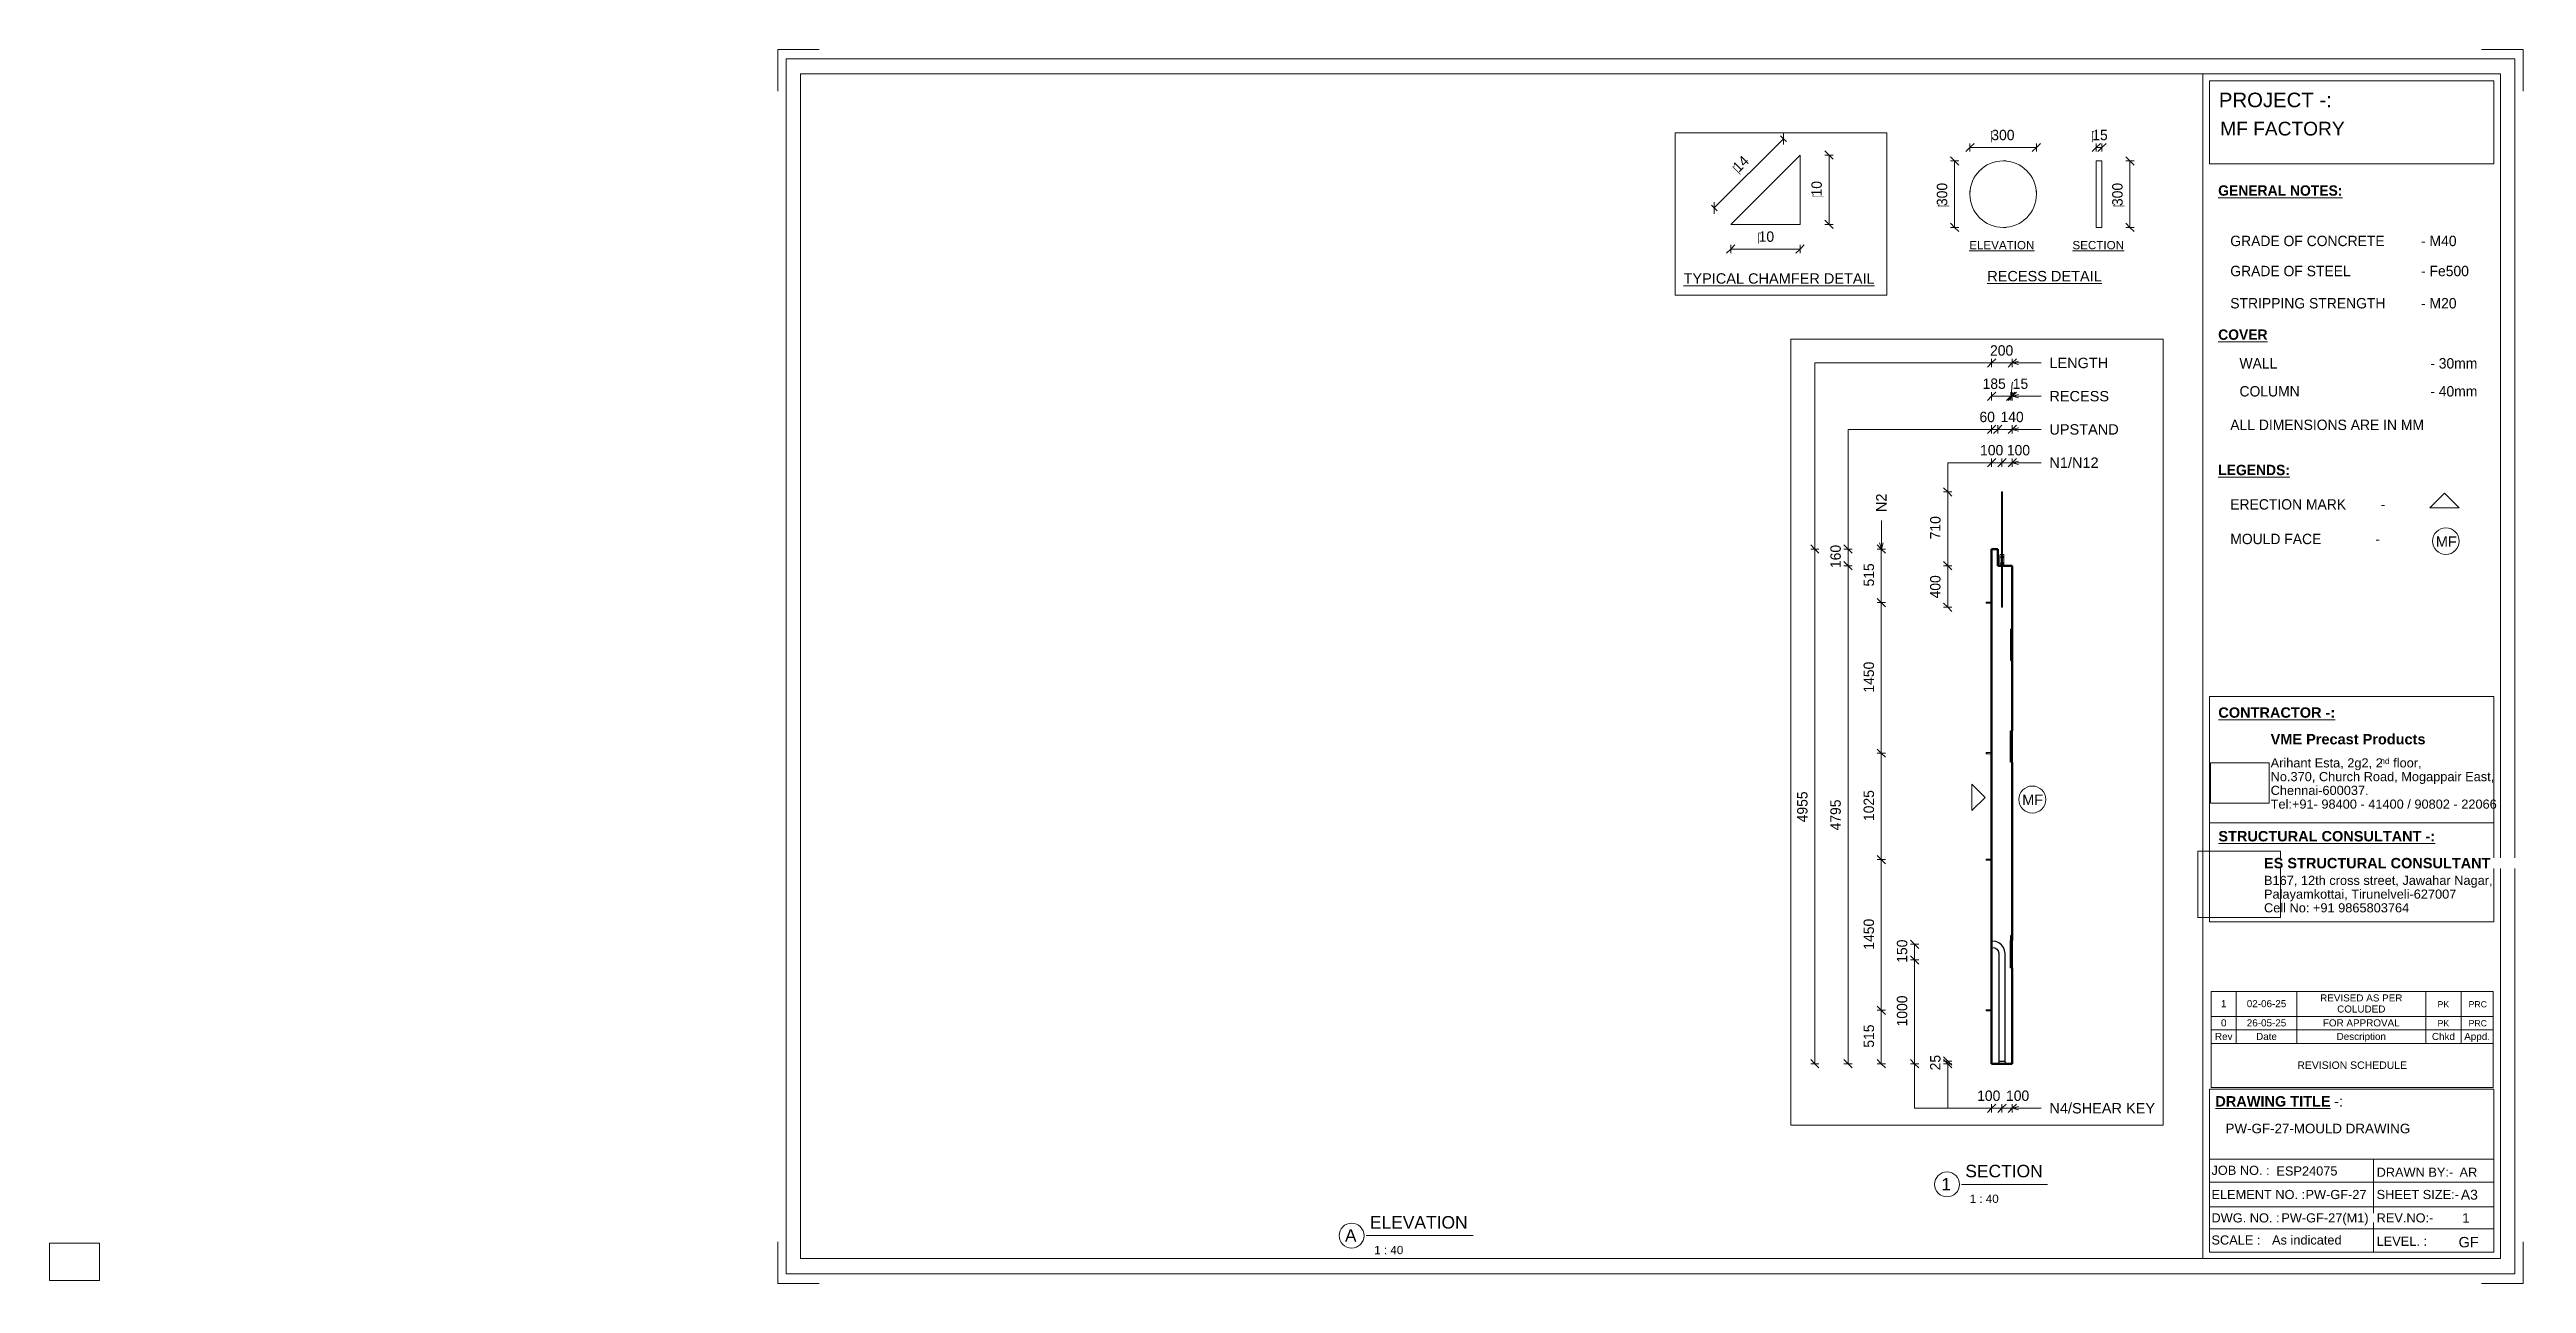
# Paper-space layout 'Layout1' of a CAD drawing. Header units: millimetres. Extents: x 0 to 596, y -1 to 296.
# The model-space entities are those that its viewports show. They can reach past a viewport. Long polylines and large blocks are cut down to what shows.
import ezdxf

# ---------------------------------------------------------------- set-up
doc = ezdxf.new("R2010")
doc.units = ezdxf.units.MM
doc.linetypes.add('Dash', pattern=[6.36, 3.18, -3.18])
for name, color, linetype, lineweight in [('A-ANNO-DIMS', 211, 'Continuous', 9), ('A-ANNO-DIMS-1', 211, 'Continuous', 9), ('A-ANNO-DIMS-3', 211, 'Continuous', 9), ('A-ANNO-DIMS-40', 211, 'Continuous', 9), ('A-DETL-MBND', 5, 'Continuous', 18), ('A-DETL-THIN', 151, 'Continuous', 18), ('A-GENM', 13, 'Continuous', 18), ('A-WALL', 113, 'Continuous', 25), ('A-WALL-HDLN', 110, 'Dash', 25), ('G-ANNO-SCHD', 231, 'Continuous', 9), ('G-ANNO-TEXT', 231, 'Continuous', 9), ('G-ANNO-TTLB', 6, 'Continuous', 9), ('G-ANNO-TTLB-MEDM', 33, 'Continuous', 9), ('G-ANNO-TTLB-THIN', 151, 'Continuous', 9), ('S-RBAR', 171, 'Continuous', 18)]:
    doc.layers.add(name, color=color, linetype=linetype, lineweight=lineweight)
doc.layers.add('G-ANNO-NPLT', color=191, linetype='Continuous')
doc.styles.add('Arial_1', font='arial.ttf', dxfattribs={"height": 100})
doc.styles.add('Arial_10', font='arial.ttf', dxfattribs={"height": 2.25})
doc.styles.add('Arial_11', font='arial.ttf', dxfattribs={"height": 3.3})
doc.styles.add('Arial_12', font='arial.ttf', dxfattribs={"height": 2.3})
doc.styles.add('Arial_13', font='arial.ttf', dxfattribs={"height": 1.8})
doc.styles.add('Arial_14', font='arial.ttf', dxfattribs={"height": 1.7})
doc.styles.add('Arial_15', font='arial.ttf', dxfattribs={"height": 2})
doc.styles.add('Arial_16', font='arial.ttf', dxfattribs={"height": 3})
doc.styles.add('Arial_17', font='arial.ttf', dxfattribs={"height": 1.5})
doc.styles.add('Arial_4', font='arial.ttf', dxfattribs={"height": 7.5})
doc.styles.add('Arial_5', font='arial.ttf', dxfattribs={"height": 3.5})
doc.styles.add('Arial_6', font='arial.ttf', dxfattribs={"height": 2.2})
doc.styles.add('Arial_7', font='arial.ttf', dxfattribs={"height": 2.4})
doc.styles.add('Arial_8', font='arial.ttf', dxfattribs={"height": 2.5})
doc.styles.add('Arial_9', font='arial.ttf', dxfattribs={"height": 1.42976})
doc.styles.add('Arial_B', font='arialbd.ttf', dxfattribs={"height": 2.5})
doc.styles.add('Nirmala UI Semilight', font='NirmalaS.ttf', dxfattribs={"height": 100})
doc.styles.add('Nirmala UI Semilight_1', font='NirmalaS.ttf', dxfattribs={"height": 7.5})
doc.styles.add('Nirmala UI Semilight_2', font='NirmalaS.ttf', dxfattribs={"height": 2.5})
doc.styles.add('Nirmala UI Semilight_3', font='NirmalaS.ttf', dxfattribs={"height": 2.5})
doc.styles.add('Nirmala UI Semilight_B', font='', dxfattribs={"height": 2.5})
doc.styles.get('Nirmala UI Semilight_B').set_extended_font_data('Nirmala UI Semilight', bold=True)
doc.dimstyles.new('Arrow_Filled_-_2_5_NI_UI', dxfattribs={"dimscale": 304.8, "dimtxt": 104.736395, "dimasz": 0.262467, "dimexe": 0.131234, "dimexo": 0.0625, "dimgap": 0.131234, "dimtad": 1, "dimdec": 4, "dimzin": 0, "dimdsep": 46, "dimtxsty": 'Nirmala UI Semilight', "dimblk1": 'OBLIQUE', "dimblk2": 'OBLIQUE', "dimsah": 1, "dimcen": 0.09, "dimazin": 0, "dimtfac": 1, "dimtdec": 4, "dimtix": 1, "dimtmove": 0, "dimatfit": 3, "dimfxl": 0.131234, "dimfxlon": 1, "dimtvp": 1, "dimtolj": 1, "dimtzin": 0, "dimarcsym": 2})
doc.dimstyles.new('Arrow_Filled_-_2_5_NI_UI_1', dxfattribs={"dimscale": 304.8, "dimtxt": 104.736395, "dimasz": 0.262467, "dimexe": 0.131234, "dimexo": 0.0625, "dimgap": 0.131234, "dimtad": 1, "dimdec": 4, "dimzin": 0, "dimdsep": 46, "dimtxsty": 'Nirmala UI Semilight', "dimblk1": 'OBLIQUE', "dimblk2": 'OBLIQUE', "dimsah": 1, "dimcen": 0.09, "dimazin": 0, "dimtfac": 1, "dimtdec": 4, "dimtix": 1, "dimtmove": 2, "dimatfit": 3, "dimfxl": 0.131234, "dimfxlon": 1, "dimtvp": 1, "dimtolj": 1, "dimtzin": 0, "dimarcsym": 2})
doc.dimstyles.new('Arrow_Filled_-_2_5_NI_UI_2', dxfattribs={"dimscale": 304.8, "dimtxt": 104.736395, "dimasz": 0.262467, "dimexe": 0.131234, "dimexo": 0.0625, "dimgap": 0.131234, "dimtad": 1, "dimdec": 4, "dimzin": 0, "dimdsep": 46, "dimtxsty": 'Nirmala UI Semilight', "dimblk1": 'OBLIQUE', "dimblk2": 'OBLIQUE', "dimsah": 1, "dimcen": 0.09, "dimazin": 0, "dimtfac": 1, "dimtdec": 4, "dimtix": 1, "dimtmove": 1, "dimatfit": 3, "dimfxl": 0.131234, "dimfxlon": 1, "dimtvp": 1, "dimtolj": 1, "dimtzin": 0, "dimarcsym": 2})
doc.dimstyles.new('Arrow_Filled_-_2_5_NI_UI_3', dxfattribs={"dimscale": 304.8, "dimtxt": 7.85523, "dimasz": 0.019685, "dimexe": 0.009843, "dimexo": 0.0625, "dimgap": 0.009843, "dimtad": 1, "dimdec": 4, "dimzin": 0, "dimdsep": 46, "dimtxsty": 'Nirmala UI Semilight_1', "dimblk1": 'OBLIQUE', "dimblk2": 'OBLIQUE', "dimsah": 1, "dimcen": 0.09, "dimazin": 0, "dimtfac": 1, "dimtdec": 4, "dimtix": 1, "dimtmove": 0, "dimatfit": 3, "dimfxl": 0.009843, "dimfxlon": 1, "dimtvp": 1, "dimtolj": 1, "dimtzin": 0, "dimarcsym": 2})
doc.dimstyles.new('Arrow_Filled_-_2_5_NI_UI_4', dxfattribs={"dimscale": 304.8, "dimtxt": 2.61841, "dimasz": 0.006562, "dimexe": 0.003281, "dimexo": 0.0625, "dimgap": 0.003281, "dimtad": 1, "dimdec": 4, "dimzin": 0, "dimdsep": 46, "dimtxsty": 'Nirmala UI Semilight_3', "dimblk1": 'OBLIQUE', "dimblk2": 'OBLIQUE', "dimsah": 1, "dimcen": 0.09, "dimazin": 0, "dimtfac": 1, "dimtdec": 4, "dimtix": 1, "dimtmove": 0, "dimatfit": 3, "dimfxl": 0.003281, "dimfxlon": 1, "dimtvp": 1, "dimtolj": 1, "dimtzin": 0, "dimarcsym": 2})
picture_1 = doc.add_image_def('image1.jpg', size_in_pixel=(996, 686))
picture_2 = doc.add_image_def('image2.jpg', size_in_pixel=(1600, 1280))

psp = doc.layouts.get("Layout1")

msp = doc.modelspace()

# ---------------------------------------------------------------- texts
at = {"layer": 'G-ANNO-TEXT', "color": 7, "attachment_point": 1}
for s, insert, char_height, width, style in [('LENGTH', (8166.42687, 5402.11276), 100, 686.2445, 'Arial_1'), ('RECESS', (8166.42687, 5082.11276), 100, 692.658, 'Arial_1'), ('UPSTAND', (8166.42687, 4762.11276), 100, 808.101, 'Arial_1'), ('N1/N12', (8166.58312, 4441.80026), 100, 570.8015, 'Arial_1'), ('\\LTYPICAL CHAMFER DETAIL', (9283.86618, 3087.48198), 7.5, 166.9113375, 'Arial_4'), ('MF', (7904.35272, 1196.12052), 100, 240.50625, 'Arial_1'), ('N4/SHEAR KEY', (8166.58312, -1773.34638), 100, 1228.18525, 'Arial_1')]:
    msp.add_mtext(s, dxfattribs=dict(at, insert=insert, char_height=char_height, width=width, style=style))
at = {"layer": 'G-ANNO-TEXT', "color": 7, "insert": (6498.85692, 3916.34912), "char_height": 100, "width": 214.85225, "attachment_point": 1, "rotation": 90, "style": 'Arial_1'}
msp.add_mtext('N2', dxfattribs=at)

# ---------------------------------------------------------------- blocks, each defined once
blk = doc.blocks.new('ES-Landscape-A3 - ES-Landscape-A3-502445-PW-GF-27-MOULD DRAWING')
at = {"layer": 'G-ANNO-TTLB'}
for p, q in [((175.24, 296.27), (185.24, 296.27)), ((175.24, 296.27), (175.24, 286.27)), ((595.24, 296.27), (585.24, 296.27)), ((595.24, 296.27), (595.24, 286.27)), ((519.77, 140.54), (588.2, 140.54)), ((519.77, 86.33), (519.77, 140.54)), ((588.2, 86.33), (588.2, 140.54)), ((519.77, 110.14), (588.2, 110.14)), ((519.77, 6.78), (519.77, 46.03)), ((588.2, 6.78), (588.2, 46.03)), ((559.23, 29.2), (559.23, 6.78)), ((175.24, -0.73), (175.24, 9.27)), ((595.24, -0.73), (595.24, 9.27)), ((175.24, -0.73), (185.24, -0.73)), ((595.24, -0.73), (585.24, -0.73))]:
    blk.add_line(p, q, dxfattribs=at)
at = {"layer": 'G-ANNO-TTLB-MEDM'}
for p, q in [((180.73, 290.44), (180.73, 5.31)), ((180.73, 290.44), (589.79, 290.44)), ((518.17, 290.44), (518.17, 5.31)), ((519.77, 268.77), (519.77, 288.77)), ((519.77, 288.77), (588.2, 288.77)), ((588.2, 288.77), (588.2, 268.77)), ((589.79, 290.44), (589.79, 5.31)), ((588.2, 268.77), (519.77, 268.77)), ((519.77, 86.33), (588.2, 86.33)), ((519.77, 6.78), (588.2, 6.78)), ((180.73, 5.31), (589.79, 5.31))]:
    blk.add_line(p, q, dxfattribs=at)
at = {"layer": 'G-ANNO-TTLB-THIN'}
for p, q in [((177.29, 294.03), (177.29, 1.56)), ((593.23, 294.03), (177.29, 294.03)), ((593.23, 1.56), (593.23, 294.03)), ((519.77, 46.03), (588.2, 46.03)), ((519.77, 29.2), (588.2, 29.2)), ((519.77, 23.64), (588.2, 23.64)), ((519.77, 17.68), (588.2, 17.68)), ((519.77, 12.43), (588.2, 12.43)), ((177.29, 1.56), (593.23, 1.56))]:
    blk.add_line(p, q, dxfattribs=at)
at = {"layer": 'G-ANNO-TTLB', "insert": (534.5, 131.53), "char_height": 2.5, "width": 45.135, "attachment_point": 1, "style": 'Arial_B', "bg_fill": 3, "box_fill_scale": 0, "bg_fill_color": 256, "bg_fill_true_color": 3254780160, "bg_fill_transparency": 256}
blk.add_mtext('VME Precast Products', dxfattribs=at)
at = {"layer": 'G-ANNO-TTLB', "attachment_point": 1}
for s, insert, char_height, width, style in [('Arihant Esta, 2g2, 2', (534.5, 125.68), 2.2, 31.9873, 'Arial_6'), ('nd', (560.89, 125.72), 1.43, 2.7257, 'Arial_9'), (' floor,', (563.14, 125.68), 2.2, 9.1392, 'Arial_6'), ('No.370, Church Road, Mogappair East,', (534.5, 122.37), 2.2, 63.4135, 'Arial_6'), ('Tel:+91- 98400 - 41400 / 90802 - 22066 ', (534.5, 115.75), 2.2, 65.2574, 'Arial_6'), ('Chennai-600037.', (534.5, 119.06), 2.2, 27.6582, 'Arial_6'), ('Cell No: +91 9865803764', (532.9, 90.79), 2.2, 41.0464, 'Arial_6'), ('Palayamkottai, Tirunelveli-627007', (532.9, 94.09), 2.2, 54.4346, 'Arial_6'), ('JOB NO. :', (520.26, 27.61), 2.2, 16.5949, 'Arial_6'), ('DRAWN BY:-', (560, 27.14), 2.2, 21.7257, 'Arial_6'), ('ELEMENT NO. :', (520.26, 21.79), 2.2, 26.5359, 'Arial_6'), ('SHEET SIZE:-', (560, 21.79), 2.2, 23.2489, 'Arial_6'), ('DWG. NO. :', (520.26, 16.16), 2.2, 19.481, 'Arial_6'), ('REV.NO:-', (560, 16.16), 2.2, 16.0338, 'Arial_6'), ('SCALE :', (520.26, 10.84), 2.2, 13.8692, 'Arial_6'), ('LEVEL. :', (560, 10.53), 2.2, 14.3502, 'Arial_6')]:
    blk.add_mtext(s, dxfattribs=dict(at, insert=insert, char_height=char_height, width=width, style=style))
at = {"layer": 'G-ANNO-TTLB'}
image = blk.add_image(picture_1, insert=(520, 114.84), size_in_units=(14.11, 9.72), dxfattribs=at)
image.dxf.flags = 7
image = blk.add_image(picture_2, insert=(516.95, 87.39), size_in_units=(19.92, 15.93), dxfattribs=at)
image.dxf.flags = 7
at = {"layer": 'G-ANNO-TTLB', "attachment_point": 1, "bg_fill": 3, "box_fill_scale": 0, "bg_fill_color": 256, "bg_fill_true_color": 3254780160, "bg_fill_transparency": 256}
for s, insert, char_height, width, style in [('PROJECT -:', (522.05, 285.89), 3.5, 33.3502, 'Arial_5'), ('\\LCONTRACTOR -:', (521.92, 137.94), 2.5, 33.9114, 'Arial_B'), ('\\LSTRUCTURAL CONSULTANT -:', (521.92, 108.18), 2.5, 62.8523, 'Arial_B'), ('ES STRUCTURAL CONSULTANT', (532.9, 101.7), 2.5, 65.6582, 'Arial_B'), ('\\LDRAWING TITLE', (521.19, 44.36), 2.5, 33.4304, 'Arial_B'), ('A3', (580.27, 21.84), 2.4, 4.9705, 'Arial_7')]:
    blk.add_mtext(s, dxfattribs=dict(at, insert=insert, char_height=char_height, width=width, style=style))
at = {"layer": 'G-ANNO-TTLB', "insert": (532.9, 97.4), "char_height": 2.2, "width": 65.1772, "attachment_point": 1, "style": 'Arial_6'}
blk.add_mtext('B167, 12th cross street, Jawahar Nagar,', dxfattribs=at)
at = {"layer": 'G-ANNO-TTLB', "insert": (548.78, 44.36), "char_height": 2.5, "width": 1.2025, "attachment_point": 1, "style": 'Arial_B', "bg_fill": 3, "box_fill_scale": 0, "bg_fill_color": 256, "bg_fill_true_color": 3254780160, "bg_fill_transparency": 256}
blk.add_mtext('\\fArial|b1|i0|c0|p34|; ', dxfattribs=at)
at = {"layer": 'G-ANNO-TTLB', "insert": (549.77, 44.36), "char_height": 2.5, "width": 2.6456, "attachment_point": 1, "style": 'Arial_8', "bg_fill": 3, "box_fill_scale": 0, "bg_fill_color": 256, "bg_fill_true_color": 3254780160, "bg_fill_transparency": 256}
blk.add_mtext('-:', dxfattribs=at)
blk = doc.blocks.new('Viewport - M_View Title-1040-PW-GF-27-MOULD DRAWING')
at = {"layer": 'G-ANNO-TTLB'}
for start, end in [(360, 180), (180, 0)]:
    blk.add_arc((-3.5, 0), 3, start, end, dxfattribs=at)
blk = doc.blocks.new('DIMBLOCK137-PW-GF-27-MOULD DRAWING')
at = {"layer": 'A-ANNO-DIMS-1'}
for p, q in [((458.43, 269.46), (457.43, 270.46)), ((458.43, 269.46), (457.43, 269.46)), ((458.43, 253.46), (458.43, 269.46)), ((458.43, 269.46), (459.43, 268.46)), ((458.43, 269.46), (459.43, 269.46)), ((458.43, 253.46), (457.43, 254.46)), ((458.43, 253.46), (457.43, 253.46)), ((458.43, 253.46), (459.43, 252.46)), ((458.43, 253.46), (459.43, 253.46))]:
    blk.add_line(p, q, dxfattribs=at)
at = {"layer": 'A-ANNO-DIMS-1', "color": 0, "insert": (454.17, 258.6), "char_height": 2.5, "width": 6.8555, "attachment_point": 1, "rotation": 90, "line_spacing_factor": 1.142579, "style": 'Nirmala UI Semilight_3'}
blk.add_mtext('\u202a300', dxfattribs=at)
blk = doc.blocks.new('_Oblique')
at = {"color": 0, "linetype": 'ByBlock', "lineweight": -2}
blk.add_line((-0.5, -0.5), (0.5, 0.5), dxfattribs=at)
blk = doc.blocks.new('DIMBLOCK138-PW-GF-27-MOULD DRAWING')
at = {"layer": 'A-ANNO-DIMS-1'}
for p, q in [((462.13, 272.69), (461.13, 271.69)), ((462.13, 272.69), (463.13, 273.69)), ((462.13, 272.69), (462.13, 273.69)), ((462.13, 272.69), (478.13, 272.69)), ((462.13, 272.69), (462.13, 271.69)), ((478.13, 272.69), (477.13, 271.69)), ((478.13, 272.69), (479.13, 273.69)), ((478.13, 272.69), (478.13, 273.69)), ((478.13, 272.69), (478.13, 271.69))]:
    blk.add_line(p, q, dxfattribs=at)
at = {"layer": 'A-ANNO-DIMS-1', "color": 0, "insert": (467.28, 276.95), "char_height": 2.5, "width": 6.8555, "attachment_point": 1, "line_spacing_factor": 1.142579, "style": 'Nirmala UI Semilight_3'}
blk.add_mtext('\u202a300', dxfattribs=at)
blk = doc.blocks.new('DIMBLOCK139-PW-GF-27-MOULD DRAWING')
at = {"layer": 'A-ANNO-DIMS-1'}
for p, q in [((492.52, 272.69), (491.52, 271.69)), ((492.52, 272.69), (493.52, 273.69)), ((492.52, 272.69), (492.52, 273.69)), ((492.52, 272.69), (493.89, 272.69)), ((492.52, 272.69), (492.52, 271.69)), ((493.89, 272.69), (492.89, 271.69)), ((493.89, 272.69), (494.89, 273.69)), ((493.89, 272.69), (493.89, 273.69)), ((493.89, 272.69), (493.89, 271.69))]:
    blk.add_line(p, q, dxfattribs=at)
at = {"layer": 'A-ANNO-DIMS-1', "color": 0, "insert": (491.58, 276.95), "char_height": 2.5, "width": 3.8848, "attachment_point": 1, "line_spacing_factor": 1.142579, "style": 'Nirmala UI Semilight_3'}
blk.add_mtext('\u202a15', dxfattribs=at)
blk = doc.blocks.new('DIMBLOCK140-PW-GF-27-MOULD DRAWING')
at = {"layer": 'A-ANNO-DIMS-1'}
for p, q in [((500.64, 269.46), (499.64, 270.46)), ((500.64, 269.46), (499.64, 269.46)), ((500.64, 269.46), (500.64, 253.46)), ((500.64, 269.46), (501.64, 268.46)), ((500.64, 269.46), (501.64, 269.46)), ((500.64, 253.46), (499.64, 254.46)), ((500.64, 253.46), (499.64, 253.46)), ((500.64, 253.46), (501.64, 252.46)), ((500.64, 253.46), (501.64, 253.46))]:
    blk.add_line(p, q, dxfattribs=at)
at = {"layer": 'A-ANNO-DIMS-1', "color": 0, "insert": (496.37, 258.6), "char_height": 2.5, "width": 6.8555, "attachment_point": 1, "rotation": 90, "line_spacing_factor": 1.142579, "style": 'Nirmala UI Semilight_3'}
blk.add_mtext('\u202a300', dxfattribs=at)
blk = doc.blocks.new('RR spread anchor face based - RR-SA-2_5-150-1726819-Elevation Right')
at = {"layer": 'A-GENM'}
for p, q in [((17885.43, 3050), (17890.43, 3050)), ((17885.43, 3050), (17885.43, 3040)), ((17890.43, 3050), (17935.43, 3050)), ((17890.43, 3050), (17890.43, 3040)), ((17890.43, 3040), (17885.43, 3040)), ((17935.43, 3040), (17890.43, 3040))]:
    blk.add_line(p, q, dxfattribs=at)
blk = doc.blocks.new('RR spread anchor face based - RR-SA-4_0-240-1726833-Elevation Right')
at = {"layer": 'A-GENM'}
for p, q in [((18017.93, 3507.78), (18015.43, 3502.78)), ((18031.63, 3507.78), (18017.93, 3507.78)), ((18052.93, 3507.78), (18039.63, 3507.78)), ((18055.43, 3502.78), (18052.93, 3507.78)), ((18015.43, 3502.78), (18015.43, 3400)), ((18055.43, 3400), (18055.43, 3502.78)), ((18026.43, 3481.48), (18026.43, 3485.48)), ((18044.43, 3485.48), (18044.43, 3481.48)), ((18026.43, 3420.68), (18026.43, 3424.68)), ((18044.43, 3424.68), (18044.43, 3420.68))]:
    blk.add_line(p, q, dxfattribs=at)
for centre, start, end in [((18035.43, 3485.48), 115.1426, 180), ((18035.43, 3485.48), 0, 60), ((18035.43, 3481.48), 180, 244.8574), ((18035.43, 3481.48), 300, 0), ((18035.43, 3424.68), 115.1426, 180), ((18035.43, 3424.68), 0, 60), ((18035.43, 3420.68), 180, 244.8574), ((18035.43, 3420.68), 300, 0)]:
    blk.add_arc(centre, 9, start, end, dxfattribs=at)
blk = doc.blocks.new('DIMBLOCK112-Elevation Right')
at = {"layer": 'A-ANNO-DIMS-40'}
for p, q in [((7609.49, -1823.39), (7649.49, -1783.39)), ((7609.49, -1823.39), (7609.49, -1783.39)), ((7709.49, -1823.39), (7749.49, -1783.39)), ((7709.49, -1823.39), (7709.49, -1783.39)), ((7609.49, -1823.39), (7569.49, -1863.39)), ((7609.49, -1823.39), (7709.49, -1823.39)), ((7609.49, -1823.39), (7609.49, -1863.39)), ((7709.49, -1823.39), (7669.49, -1863.39)), ((7709.49, -1823.39), (7709.49, -1863.39))]:
    blk.add_line(p, q, dxfattribs=at)
at = {"layer": 'A-ANNO-DIMS-40', "color": 0, "insert": (7471.21, -1652.92), "char_height": 100, "width": 246.797, "attachment_point": 1, "line_spacing_factor": 1.142579, "style": 'Nirmala UI Semilight'}
blk.add_mtext('100', dxfattribs=at)
blk = doc.blocks.new('DIMBLOCK113-Elevation Right')
at = {"layer": 'A-ANNO-DIMS-40'}
for p, q in [((7709.49, -1823.39), (7749.49, -1783.39)), ((7709.49, -1823.39), (7709.49, -1783.39)), ((7809.49, -1823.39), (7849.49, -1783.39)), ((7809.49, -1823.39), (7809.49, -1783.39)), ((7709.49, -1823.39), (7669.49, -1863.39)), ((7709.49, -1823.39), (7809.49, -1823.39)), ((7709.49, -1823.39), (7709.49, -1863.39)), ((7809.49, -1823.39), (7769.49, -1863.39)), ((7809.49, -1823.39), (7809.49, -1863.39))]:
    blk.add_line(p, q, dxfattribs=at)
at = {"layer": 'A-ANNO-DIMS-40', "color": 0, "insert": (7749.02, -1652.92), "char_height": 100, "width": 246.797, "attachment_point": 1, "line_spacing_factor": 1.142579, "style": 'Nirmala UI Semilight'}
blk.add_mtext('100', dxfattribs=at)
blk = doc.blocks.new('DIMBLOCK114-Elevation Right')
at = {"layer": 'A-ANNO-DIMS-40'}
for p, q in [((6868.71, -245), (6828.71, -205)), ((6868.71, -245), (6828.71, -245)), ((6868.71, -245), (6868.71, -395)), ((6868.71, -245), (6908.71, -285)), ((6868.71, -245), (6908.71, -245)), ((6868.71, -395), (6828.71, -355)), ((6868.71, -395), (6828.71, -395)), ((6868.71, -395), (6908.71, -435)), ((6868.71, -395), (6908.71, -395))]:
    blk.add_line(p, q, dxfattribs=at)
at = {"layer": 'A-ANNO-DIMS-40', "color": 0, "insert": (6698.24, -422.83), "char_height": 100, "width": 246.797, "attachment_point": 1, "rotation": 90, "line_spacing_factor": 1.142579, "style": 'Nirmala UI Semilight'}
blk.add_mtext('150', dxfattribs=at)
blk = doc.blocks.new('DIMBLOCK115-Elevation Right')
at = {"layer": 'A-ANNO-DIMS-40'}
for p, q in [((6868.71, -395), (6828.71, -355)), ((6868.71, -395), (6828.71, -395)), ((6868.71, -395), (6868.71, -1395)), ((6868.71, -395), (6908.71, -435)), ((6868.71, -395), (6908.71, -395)), ((6868.71, -1395), (6828.71, -1355)), ((6868.71, -1395), (6828.71, -1395)), ((6868.71, -1395), (6908.71, -1435)), ((6868.71, -1395), (6908.71, -1395))]:
    blk.add_line(p, q, dxfattribs=at)
at = {"layer": 'A-ANNO-DIMS-40', "color": 0, "insert": (6698.24, -1035.92), "char_height": 100, "width": 338.2033, "attachment_point": 1, "rotation": 90, "line_spacing_factor": 1.142579, "style": 'Nirmala UI Semilight'}
blk.add_mtext('1000', dxfattribs=at)
blk = doc.blocks.new('DIMBLOCK116-Elevation Right')
at = {"layer": 'A-ANNO-DIMS-40'}
for p, q in [((7188.71, -1370), (7148.71, -1330)), ((7188.71, -1395), (7148.71, -1355)), ((7188.71, -1370), (7148.71, -1370)), ((7188.71, -1370), (7188.71, -1395)), ((7188.71, -1370), (7228.71, -1410)), ((7188.71, -1370), (7228.71, -1370)), ((7188.71, -1395), (7148.71, -1395)), ((7188.71, -1395), (7228.71, -1435)), ((7188.71, -1395), (7228.71, -1395))]:
    blk.add_line(p, q, dxfattribs=at)
at = {"layer": 'A-ANNO-DIMS-40', "color": 0, "insert": (7018.24, -1458.67), "char_height": 100, "width": 182.8126, "attachment_point": 1, "rotation": 90, "line_spacing_factor": 1.142579, "style": 'Nirmala UI Semilight'}
blk.add_mtext('25', dxfattribs=at)
blk = doc.blocks.new('DIMBLOCK117-Elevation Right')
at = {"layer": 'A-ANNO-DIMS-40'}
for p, q in [((6548.71, 3560), (6508.71, 3600)), ((6548.71, 3560), (6508.71, 3560)), ((6548.71, 3560), (6548.71, 3045)), ((6548.71, 3560), (6588.71, 3520)), ((6548.71, 3560), (6588.71, 3560)), ((6548.71, 3045), (6508.71, 3085)), ((6548.71, 3045), (6508.71, 3045)), ((6548.71, 3045), (6588.71, 3005)), ((6548.71, 3045), (6588.71, 3045))]:
    blk.add_line(p, q, dxfattribs=at)
at = {"layer": 'A-ANNO-DIMS-40', "color": 0, "insert": (6378.24, 3199.67), "char_height": 100, "width": 246.797, "attachment_point": 1, "rotation": 90, "line_spacing_factor": 1.142579, "style": 'Nirmala UI Semilight'}
blk.add_mtext('515', dxfattribs=at)
blk = doc.blocks.new('DIMBLOCK118-Elevation Right')
at = {"layer": 'A-ANNO-DIMS-40'}
for p, q in [((6548.71, 3045), (6508.71, 3085)), ((6548.71, 3045), (6508.71, 3045)), ((6548.71, 3045), (6548.71, 1595)), ((6548.71, 3045), (6588.71, 3005)), ((6548.71, 3045), (6588.71, 3045)), ((6548.71, 1595), (6508.71, 1635)), ((6548.71, 1595), (6508.71, 1595)), ((6548.71, 1595), (6588.71, 1555)), ((6548.71, 1595), (6588.71, 1595))]:
    blk.add_line(p, q, dxfattribs=at)
at = {"layer": 'A-ANNO-DIMS-40', "color": 0, "insert": (6378.24, 2178.13), "char_height": 100, "width": 340.4885, "attachment_point": 1, "rotation": 90, "line_spacing_factor": 1.142579, "style": 'Nirmala UI Semilight'}
blk.add_mtext('1450', dxfattribs=at)
blk = doc.blocks.new('DIMBLOCK119-Elevation Right')
at = {"layer": 'A-ANNO-DIMS-40'}
for p, q in [((6548.71, 1595), (6508.71, 1635)), ((6548.71, 1595), (6508.71, 1595)), ((6548.71, 1595), (6548.71, 569.9)), ((6548.71, 1595), (6588.71, 1555)), ((6548.71, 1595), (6588.71, 1595)), ((6548.71, 569.9), (6508.71, 609.9)), ((6548.71, 569.9), (6508.71, 569.9)), ((6548.71, 569.9), (6588.71, 529.9)), ((6548.71, 569.9), (6588.71, 569.9))]:
    blk.add_line(p, q, dxfattribs=at)
at = {"layer": 'A-ANNO-DIMS-40', "color": 0, "insert": (6378.24, 941.53), "char_height": 100, "width": 338.2033, "attachment_point": 1, "rotation": 90, "line_spacing_factor": 1.142579, "style": 'Nirmala UI Semilight'}
blk.add_mtext('1025', dxfattribs=at)
blk = doc.blocks.new('DIMBLOCK120-Elevation Right')
at = {"layer": 'A-ANNO-DIMS-40'}
for p, q in [((6548.71, 569.9), (6508.71, 609.9)), ((6548.71, 569.9), (6508.71, 569.9)), ((6548.71, 569.9), (6548.71, -880.1)), ((6548.71, 569.9), (6588.71, 529.9)), ((6548.71, 569.9), (6588.71, 569.9)), ((6548.71, -880.1), (6508.71, -840.1)), ((6548.71, -880.1), (6508.71, -880.1)), ((6548.71, -880.1), (6588.71, -920.1)), ((6548.71, -880.1), (6588.71, -880.1))]:
    blk.add_line(p, q, dxfattribs=at)
at = {"layer": 'A-ANNO-DIMS-40', "color": 0, "insert": (6378.24, -296.97), "char_height": 100, "width": 340.4885, "attachment_point": 1, "rotation": 90, "line_spacing_factor": 1.142579, "style": 'Nirmala UI Semilight'}
blk.add_mtext('1450', dxfattribs=at)
blk = doc.blocks.new('DIMBLOCK121-Elevation Right')
at = {"layer": 'A-ANNO-DIMS-40'}
for p, q in [((6548.71, -880.1), (6508.71, -840.1)), ((6548.71, -880.1), (6508.71, -880.1)), ((6548.71, -880.1), (6548.71, -1395)), ((6548.71, -880.1), (6588.71, -920.1)), ((6548.71, -880.1), (6588.71, -880.1)), ((6548.71, -1395), (6508.71, -1355)), ((6548.71, -1395), (6508.71, -1395)), ((6548.71, -1395), (6588.71, -1435)), ((6548.71, -1395), (6588.71, -1395))]:
    blk.add_line(p, q, dxfattribs=at)
at = {"layer": 'A-ANNO-DIMS-40', "color": 0, "insert": (6378.24, -1240.38), "char_height": 100, "width": 246.797, "attachment_point": 1, "rotation": 90, "line_spacing_factor": 1.142579, "style": 'Nirmala UI Semilight'}
blk.add_mtext('515', dxfattribs=at)
blk = doc.blocks.new('DIMBLOCK122-Elevation Right')
at = {"layer": 'A-ANNO-DIMS-40'}
for p, q in [((7188.71, 4110), (7148.71, 4150)), ((7188.71, 4110), (7148.71, 4110)), ((7188.71, 4110), (7188.71, 3400)), ((7188.71, 4110), (7228.71, 4070)), ((7188.71, 4110), (7228.71, 4110)), ((7188.71, 3400), (7148.71, 3440)), ((7188.71, 3400), (7148.71, 3400)), ((7188.71, 3400), (7228.71, 3360)), ((7188.71, 3400), (7228.71, 3400))]:
    blk.add_line(p, q, dxfattribs=at)
at = {"layer": 'A-ANNO-DIMS-40', "color": 0, "insert": (7018.24, 3654.07), "char_height": 100, "width": 242.2267, "attachment_point": 1, "rotation": 90, "line_spacing_factor": 1.142579, "style": 'Nirmala UI Semilight'}
blk.add_mtext('710', dxfattribs=at)
blk = doc.blocks.new('DIMBLOCK123-Elevation Right')
at = {"layer": 'A-ANNO-DIMS-40'}
for p, q in [((7188.71, 3400), (7148.71, 3440)), ((7188.71, 3400), (7148.71, 3400)), ((7188.71, 3400), (7188.71, 3000)), ((7188.71, 3400), (7228.71, 3360)), ((7188.71, 3400), (7228.71, 3400)), ((7188.71, 3000), (7148.71, 3040)), ((7188.71, 3000), (7148.71, 3000)), ((7188.71, 3000), (7228.71, 2960)), ((7188.71, 3000), (7228.71, 3000))]:
    blk.add_line(p, q, dxfattribs=at)
at = {"layer": 'A-ANNO-DIMS-40', "color": 0, "insert": (7018.24, 3084.79), "char_height": 100, "width": 276.5041, "attachment_point": 1, "rotation": 90, "line_spacing_factor": 1.142579, "style": 'Nirmala UI Semilight'}
blk.add_mtext('400', dxfattribs=at)
blk = doc.blocks.new('DIMBLOCK124-Elevation Right')
at = {"layer": 'A-ANNO-DIMS-40'}
for p, q in [((7609.49, 4391.76), (7649.49, 4431.76)), ((7609.49, 4391.76), (7609.49, 4431.76)), ((7709.7, 4391.76), (7749.7, 4431.76)), ((7709.7, 4391.76), (7709.7, 4431.76)), ((7609.49, 4391.76), (7569.49, 4351.76)), ((7609.49, 4391.76), (7709.7, 4391.76)), ((7609.49, 4391.76), (7609.49, 4351.76)), ((7709.7, 4391.76), (7669.7, 4351.76)), ((7709.7, 4391.76), (7709.7, 4351.76))]:
    blk.add_line(p, q, dxfattribs=at)
at = {"layer": 'A-ANNO-DIMS-40', "color": 0, "insert": (7499.45, 4562.23), "char_height": 100, "width": 246.797, "attachment_point": 1, "line_spacing_factor": 1.142579, "style": 'Nirmala UI Semilight'}
blk.add_mtext('100', dxfattribs=at)
blk = doc.blocks.new('DIMBLOCK125-Elevation Right')
at = {"layer": 'A-ANNO-DIMS-40'}
for p, q in [((7709.7, 4391.76), (7749.7, 4431.76)), ((7709.7, 4391.76), (7709.7, 4431.76)), ((7809.49, 4391.76), (7849.49, 4431.76)), ((7809.49, 4391.76), (7809.49, 4431.76)), ((7709.7, 4391.76), (7669.7, 4351.76)), ((7709.7, 4391.76), (7809.49, 4391.76)), ((7709.7, 4391.76), (7709.7, 4351.76)), ((7809.49, 4391.76), (7769.49, 4351.76)), ((7809.49, 4391.76), (7809.49, 4351.76))]:
    blk.add_line(p, q, dxfattribs=at)
at = {"layer": 'A-ANNO-DIMS-40', "color": 0, "insert": (7757.16, 4562.23), "char_height": 100, "width": 246.797, "attachment_point": 1, "line_spacing_factor": 1.142579, "style": 'Nirmala UI Semilight'}
blk.add_mtext('100', dxfattribs=at)
blk = doc.blocks.new('DIMBLOCK126-Elevation Right')
at = {"layer": 'A-ANNO-DIMS-40'}
for p, q in [((7609.49, 4711.76), (7649.49, 4751.76)), ((7609.49, 4711.76), (7609.49, 4751.76)), ((7669.49, 4711.76), (7709.49, 4751.76)), ((7669.49, 4711.76), (7669.49, 4751.76)), ((7609.49, 4711.76), (7569.49, 4671.76)), ((7609.49, 4711.76), (7669.49, 4711.76)), ((7609.49, 4711.76), (7609.49, 4671.76)), ((7669.49, 4711.76), (7629.49, 4671.76)), ((7669.49, 4711.76), (7669.49, 4671.76))]:
    blk.add_line(p, q, dxfattribs=at)
at = {"layer": 'A-ANNO-DIMS-40', "color": 0, "insert": (7493.44, 4882.23), "char_height": 100, "width": 182.8126, "attachment_point": 1, "line_spacing_factor": 1.142579, "style": 'Nirmala UI Semilight'}
blk.add_mtext('60', dxfattribs=at)
blk = doc.blocks.new('DIMBLOCK127-Elevation Right')
at = {"layer": 'A-ANNO-DIMS-40'}
for p, q in [((7669.49, 4711.76), (7709.49, 4751.76)), ((7669.49, 4711.76), (7669.49, 4751.76)), ((7809.49, 4711.76), (7849.49, 4751.76)), ((7809.49, 4711.76), (7809.49, 4751.76)), ((7669.49, 4711.76), (7629.49, 4671.76)), ((7669.49, 4711.76), (7809.49, 4711.76)), ((7669.49, 4711.76), (7669.49, 4671.76)), ((7809.49, 4711.76), (7769.49, 4671.76)), ((7809.49, 4711.76), (7809.49, 4671.76))]:
    blk.add_line(p, q, dxfattribs=at)
at = {"layer": 'A-ANNO-DIMS-40', "color": 0, "insert": (7695.98, 4882.23), "char_height": 100, "width": 249.0822, "attachment_point": 1, "line_spacing_factor": 1.142579, "style": 'Nirmala UI Semilight'}
blk.add_mtext('140', dxfattribs=at)
blk = doc.blocks.new('DIMBLOCK128-Elevation Right')
at = {"layer": 'A-ANNO-DIMS-40'}
for p, q in [((6228.71, 3560), (6188.71, 3600)), ((6228.71, 3560), (6188.71, 3560)), ((6228.71, 3560), (6228.71, 3400)), ((6228.71, 3560), (6268.71, 3520)), ((6228.71, 3560), (6268.71, 3560)), ((6228.71, 3400), (6188.71, 3440)), ((6228.71, 3400), (6188.71, 3400)), ((6228.71, 3400), (6268.71, 3360)), ((6228.71, 3400), (6268.71, 3400))]:
    blk.add_line(p, q, dxfattribs=at)
at = {"layer": 'A-ANNO-DIMS-40', "color": 0, "insert": (6058.24, 3377.17), "char_height": 100, "width": 246.797, "attachment_point": 1, "rotation": 90, "line_spacing_factor": 1.142579, "style": 'Nirmala UI Semilight'}
blk.add_mtext('160', dxfattribs=at)
blk = doc.blocks.new('DIMBLOCK129-Elevation Right')
at = {"layer": 'A-ANNO-DIMS-40'}
for p, q in [((6228.71, 3400), (6188.71, 3440)), ((6228.71, 3400), (6188.71, 3400)), ((6228.71, 3400), (6228.71, -1395)), ((6228.71, 3400), (6268.71, 3360)), ((6228.71, 3400), (6268.71, 3400)), ((6228.71, -1395), (6188.71, -1355)), ((6228.71, -1395), (6188.71, -1395)), ((6228.71, -1395), (6268.71, -1435)), ((6228.71, -1395), (6268.71, -1395))]:
    blk.add_line(p, q, dxfattribs=at)
at = {"layer": 'A-ANNO-DIMS-40', "color": 0, "insert": (6058.24, 851.11), "char_height": 100, "width": 363.3401, "attachment_point": 1, "rotation": 90, "line_spacing_factor": 1.142579, "style": 'Nirmala UI Semilight'}
blk.add_mtext('4795', dxfattribs=at)
blk = doc.blocks.new('DIMBLOCK130-Elevation Right')
at = {"layer": 'A-ANNO-DIMS-40'}
for p, q in [((5908.71, 3560), (5868.71, 3600)), ((5908.71, 3560), (5868.71, 3560)), ((5908.71, 3560), (5908.71, -1395)), ((5908.71, 3560), (5948.71, 3520)), ((5908.71, 3560), (5948.71, 3560)), ((5908.71, -1395), (5868.71, -1355)), ((5908.71, -1395), (5868.71, -1395)), ((5908.71, -1395), (5948.71, -1435)), ((5908.71, -1395), (5948.71, -1395))]:
    blk.add_line(p, q, dxfattribs=at)
at = {"layer": 'A-ANNO-DIMS-40', "color": 0, "insert": (5738.24, 929.2), "char_height": 100, "width": 367.9104, "attachment_point": 1, "rotation": 90, "line_spacing_factor": 1.142579, "style": 'Nirmala UI Semilight'}
blk.add_mtext('4955', dxfattribs=at)
blk = doc.blocks.new('DIMBLOCK131-Elevation Right')
at = {"layer": 'A-ANNO-DIMS-40'}
for p, q in [((7609.49, 5351.76), (7649.49, 5391.76)), ((7609.49, 5351.76), (7609.49, 5391.76)), ((7809.49, 5351.76), (7849.49, 5391.76)), ((7809.49, 5351.76), (7809.49, 5391.76)), ((7609.49, 5351.76), (7569.49, 5311.76)), ((7609.49, 5351.76), (7809.49, 5351.76)), ((7609.49, 5351.76), (7609.49, 5311.76)), ((7809.49, 5351.76), (7769.49, 5311.76)), ((7809.49, 5351.76), (7809.49, 5311.76))]:
    blk.add_line(p, q, dxfattribs=at)
at = {"layer": 'A-ANNO-DIMS-40', "color": 0, "insert": (7595.23, 5522.23), "char_height": 100, "width": 274.2189, "attachment_point": 1, "line_spacing_factor": 1.142579, "style": 'Nirmala UI Semilight'}
blk.add_mtext('200', dxfattribs=at)
blk = doc.blocks.new('DIMBLOCK132-Elevation Right')
at = {"layer": 'A-ANNO-DIMS-40'}
for p, q in [((7609.49, 5031.76), (7649.49, 5071.76)), ((7609.49, 5031.76), (7609.49, 5071.76)), ((7794.49, 5031.76), (7834.49, 5071.76)), ((7794.49, 5031.76), (7794.49, 5071.76)), ((7609.49, 5031.76), (7569.49, 4991.76)), ((7609.49, 5031.76), (7794.49, 5031.76)), ((7609.49, 5031.76), (7609.49, 4991.76)), ((7794.49, 5031.76), (7754.49, 4991.76)), ((7794.49, 5031.76), (7794.49, 4991.76))]:
    blk.add_line(p, q, dxfattribs=at)
at = {"layer": 'A-ANNO-DIMS-40', "color": 0, "insert": (7523.69, 5202.23), "char_height": 100, "width": 246.797, "attachment_point": 1, "line_spacing_factor": 1.142579, "style": 'Nirmala UI Semilight'}
blk.add_mtext('185', dxfattribs=at)
blk = doc.blocks.new('DIMBLOCK133-Elevation Right')
at = {"layer": 'A-ANNO-DIMS-40'}
for p, q in [((7794.49, 5031.76), (7834.49, 5071.76)), ((7794.49, 5031.76), (7794.49, 5071.76)), ((7809.49, 5031.76), (7849.49, 5071.76)), ((7809.49, 5031.76), (7809.49, 5071.76)), ((7794.49, 5031.76), (7754.49, 4991.76)), ((7809.49, 5031.76), (7769.49, 4991.76)), ((7794.49, 5031.76), (7809.49, 5031.76)), ((7794.49, 5031.76), (7794.49, 4991.76)), ((7809.49, 5031.76), (7809.49, 4991.76))]:
    blk.add_line(p, q, dxfattribs=at)
blk.add_ellipse((7813.65, 5031.76), major_axis=(0, 135.21), ratio=0.086242, start_param=0, end_param=1.570796, dxfattribs=at)
at = {"layer": 'A-ANNO-DIMS-40', "color": 0, "insert": (7813.65, 5202.23), "char_height": 100, "width": 155.3907, "attachment_point": 1, "line_spacing_factor": 1.142579, "style": 'Nirmala UI Semilight'}
blk.add_mtext('15', dxfattribs=at)
blk = doc.blocks.new('DIMBLOCK134-CHAMFER DETAIL')
at = {"layer": 'A-ANNO-DIMS-3'}
for p, q in [((9317.94, 3104.91), (9320.94, 3107.91)), ((9317.94, 3104.91), (9317.94, 3107.91)), ((9367.94, 3104.91), (9370.94, 3107.91)), ((9367.94, 3104.91), (9367.94, 3107.91)), ((9317.94, 3104.91), (9314.94, 3101.91)), ((9317.94, 3104.91), (9367.94, 3104.91)), ((9317.94, 3104.91), (9317.94, 3101.91)), ((9367.94, 3104.91), (9364.94, 3101.91)), ((9367.94, 3104.91), (9367.94, 3101.91))]:
    blk.add_line(p, q, dxfattribs=at)
at = {"layer": 'A-ANNO-DIMS-3', "color": 0, "insert": (9338.09, 3117.69), "char_height": 7.5, "width": 11.6543, "attachment_point": 1, "line_spacing_factor": 1.142579, "style": 'Nirmala UI Semilight_1'}
blk.add_mtext('\u202a10', dxfattribs=at)
blk = doc.blocks.new('DIMBLOCK135-CHAMFER DETAIL')
at = {"layer": 'A-ANNO-DIMS-3'}
for p, q in [((9388.95, 3172.79), (9385.95, 3175.79)), ((9388.95, 3172.79), (9385.95, 3172.79)), ((9388.95, 3172.79), (9388.95, 3122.79)), ((9388.95, 3172.79), (9391.95, 3169.79)), ((9388.95, 3172.79), (9391.95, 3172.79)), ((9388.95, 3122.79), (9385.95, 3125.79)), ((9388.95, 3122.79), (9385.95, 3122.79)), ((9388.95, 3122.79), (9391.95, 3119.79)), ((9388.95, 3122.79), (9391.95, 3122.79))]:
    blk.add_line(p, q, dxfattribs=at)
at = {"layer": 'A-ANNO-DIMS-3', "color": 0, "insert": (9376.17, 3142.94), "char_height": 7.5, "width": 11.6543, "attachment_point": 1, "rotation": 90, "line_spacing_factor": 1.142579, "style": 'Nirmala UI Semilight_1'}
blk.add_mtext('\u202a10', dxfattribs=at)
blk = doc.blocks.new('DIMBLOCK136-CHAMFER DETAIL')
at = {"layer": 'A-ANNO-DIMS-3'}
for p, q in [((9356.08, 3184.65), (9356.08, 3188.89)), ((9306.08, 3134.65), (9356.08, 3184.65)), ((9356.08, 3184.65), (9353.96, 3186.77)), ((9356.08, 3184.65), (9356.08, 3180.41)), ((9356.08, 3184.65), (9358.21, 3182.53)), ((9306.08, 3134.65), (9303.96, 3136.77)), ((9306.08, 3134.65), (9306.08, 3138.89)), ((9306.08, 3134.65), (9306.08, 3130.41)), ((9306.08, 3134.65), (9308.21, 3132.53))]:
    blk.add_line(p, q, dxfattribs=at)
at = {"layer": 'A-ANNO-DIMS-3', "color": 0, "insert": (9318.56, 3165.21), "char_height": 7.5, "width": 11.8257, "attachment_point": 1, "rotation": 45, "line_spacing_factor": 1.142579, "style": 'Nirmala UI Semilight_1'}
blk.add_mtext('\u202a14', dxfattribs=at)

# ---------------------------------------------------------------- dimensions: what is measured, and where the dimension line sits
at = {"layer": 'A-ANNO-DIMS'}
dim = msp.add_linear_dim(base=(7809.49281, 5351.76057), p1=(7609.49281, 5311.76057), p2=(7809.49281, 5311.76057), dimstyle='Arrow_Filled_-_2_5_NI_UI', override={"dimpost": '<>', "dimfxl": 200}, dxfattribs=at)
dim.commit()
dim.dimension.update_dxf_attribs({"geometry": 'DIMBLOCK131-Elevation Right', "text_midpoint": (7709.49281, 5443.43421)})
for base, p1, p2, dimstyle, override, picture, middle in [((7794.49281, 5031.76057), (7609.49281, 4991.76057), (7794.49281, 4991.76057), 'Arrow_Filled_-_2_5_NI_UI_1', {"dimpost": '<>', "dimfxl": 185}, 'DIMBLOCK132-Elevation Right', (7647.08381, 5135.56267)), ((7809.49281, 5031.76057), (7794.49281, 4991.76057), (7809.49281, 4991.76057), 'Arrow_Filled_-_2_5_NI_UI_2', {"dimpost": '<>', "dimfxl": 15}, 'DIMBLOCK133-Elevation Right', (7891.34939, 5135.56267)), ((7669.49281, 4711.76057), (7609.49281, 4671.76057), (7669.49281, 4671.76057), 'Arrow_Filled_-_2_5_NI_UI_1', {"dimpost": '<>', "dimfxl": 60}, 'DIMBLOCK126-Elevation Right', (7584.84565, 4815.56267)), ((7809.49281, 4711.76057), (7669.49281, 4671.76057), (7809.49281, 4671.76057), 'Arrow_Filled_-_2_5_NI_UI_1', {"dimpost": '<>', "dimfxl": 140}, 'DIMBLOCK127-Elevation Right', (7820.52028, 4815.56267)), ((7709.69571, 4391.76057), (7609.49281, 4351.76057), (7709.69571, 4351.76057), 'Arrow_Filled_-_2_5_NI_UI_1', {"dimpost": '<>', "dimfxl": 100.202907}, 'DIMBLOCK124-Elevation Right', (7622.84725, 4495.56267)), ((7809.49281, 4391.76057), (7709.69571, 4351.76057), (7809.49281, 4351.76057), 'Arrow_Filled_-_2_5_NI_UI_1', {"dimpost": '<>', "dimfxl": 99.797093}, 'DIMBLOCK125-Elevation Right', (7880.5571, 4495.56267)), ((7709.49281, -1823.38607), (7609.49281, -1783.38607), (7709.49281, -1783.38607), 'Arrow_Filled_-_2_5_NI_UI_1', {"dimpost": '<>', "dimfxl": 100}, 'DIMBLOCK112-Elevation Right', (7594.60715, -1719.58397)), ((7809.49281, -1823.38607), (7709.49281, -1783.38607), (7809.49281, -1783.38607), 'Arrow_Filled_-_2_5_NI_UI_1', {"dimpost": '<>', "dimfxl": 100}, 'DIMBLOCK113-Elevation Right', (7872.4224, -1719.58397))]:
    dim = msp.add_linear_dim(base=base, p1=p1, p2=p2, dimstyle=dimstyle, override=override, dxfattribs=at)
    dim.commit()
    dim.dimension.update_dxf_attribs({"geometry": picture, "text_midpoint": middle, "dimtype": 160})
for base, p1, p2, override, picture, middle in [((7188.70727, 3400), (7228.70727, 4110), (7228.70727, 3400), {"dimpost": '<>', "dimfxl": 710}, 'DIMBLOCK122-Elevation Right', (7096.75469, 3755)), ((6228.70727, 3400), (6268.70727, 3560), (6268.70727, 3400), {"dimpost": '<>', "dimfxl": 160}, 'DIMBLOCK128-Elevation Right', (6136.71982, 3480)), ((5908.70727, -1395), (5948.70727, 3560), (5948.70727, -1395), {"dimpost": '<>', "dimfxl": 4955}, 'DIMBLOCK130-Elevation Right', (5816.99876, 1082.5)), ((6548.70727, 3045), (6588.70727, 3560), (6588.70727, 3045), {"dimpost": '<>', "dimfxl": 515}, 'DIMBLOCK117-Elevation Right', (6456.75469, 3302.5)), ((6228.70727, -1395), (6268.70727, 3400), (6268.70727, -1395), {"dimpost": '<>', "dimfxl": 4795}, 'DIMBLOCK129-Elevation Right', (6136.99876, 1002.5)), ((7188.70727, 3000), (7228.70727, 3400), (7228.70727, 3000), {"dimpost": '<>', "dimfxl": 400}, 'DIMBLOCK123-Elevation Right', (7097.03363, 3200)), ((6548.70727, 1595), (6588.70727, 3045), (6588.70727, 1595), {"dimpost": '<>', "dimfxl": 1450}, 'DIMBLOCK118-Elevation Right', (6456.75469, 2320)), ((6548.70727, 569.9), (6588.70727, 1595), (6588.70727, 569.9), {"dimpost": '<>', "dimfxl": 1025.1}, 'DIMBLOCK119-Elevation Right', (6456.75469, 1082.45)), ((6548.70727, -880.1), (6588.70727, 569.9), (6588.70727, -880.1), {"dimpost": '<>', "dimfxl": 1450}, 'DIMBLOCK120-Elevation Right', (6456.75469, -155.1)), ((6868.70727, -395), (6908.70727, -245), (6908.70727, -395), {"dimpost": '<>', "dimfxl": 150}, 'DIMBLOCK114-Elevation Right', (6776.75469, -320)), ((6868.70727, -1395), (6908.70727, -395), (6908.70727, -1395), {"dimpost": '<>', "dimfxl": 1000}, 'DIMBLOCK115-Elevation Right', (6776.75469, -895)), ((6548.70727, -1395), (6588.70727, -880.1), (6588.70727, -1395), {"dimpost": '<>', "dimfxl": 514.9}, 'DIMBLOCK121-Elevation Right', (6456.75469, -1137.55)), ((7188.70727, -1395), (7228.70727, -1370), (7228.70727, -1395), {"dimpost": '<>', "dimfxl": 25}, 'DIMBLOCK116-Elevation Right', (7097.03363, -1382.5))]:
    dim = msp.add_linear_dim(base=base, p1=p1, p2=p2, angle=90, dimstyle='Arrow_Filled_-_2_5_NI_UI', override=override, dxfattribs=at)
    dim.commit()
    dim.dimension.update_dxf_attribs({"geometry": picture, "text_midpoint": middle})
for base, p1, p2, angle, text, override, picture, middle in [((9356.08477, 3184.65212), (9308.20609, 3132.5308), (9358.20609, 3182.5308), 45, '\u202a14', {"dimpost": '<>', "dimfxl": 70.710678}, 'DIMBLOCK136-CHAMFER DETAIL', (9325.75522, 3164.98167)), ((9388.95172, 3122.79249), (9385.95172, 3172.79249), (9385.95172, 3122.79249), 90, '\u202a10', {"dimpost": '<>', "dimfxl": 50}, 'DIMBLOCK135-CHAMFER DETAIL', (9381.41459, 3147.79249))]:
    dim = msp.add_linear_dim(base=base, p1=p1, p2=p2, angle=angle, text=text, dimstyle='Arrow_Filled_-_2_5_NI_UI_3', override=override, dxfattribs=at)
    dim.commit()
    dim.dimension.update_dxf_attribs({"geometry": picture, "text_midpoint": middle})
dim = msp.add_linear_dim(base=(9367.9444, 3104.90761), p1=(9317.9444, 3107.90761), p2=(9367.9444, 3107.90761), text='\u202a10', dimstyle='Arrow_Filled_-_2_5_NI_UI_3', override={"dimpost": '<>', "dimfxl": 50}, dxfattribs=at)
dim.commit()
dim.dimension.update_dxf_attribs({"geometry": 'DIMBLOCK134-CHAMFER DETAIL', "text_midpoint": (9342.9444, 3112.44474)})

# ---------------------------------------------------------------- linework, layer by layer
at = {"layer": 'A-DETL-THIN'}
for p, q in [((5908.70727, 3560), (5908.70727, 5351.76057)), ((7609.49281, 5351.76057), (5908.70727, 5351.76057)), ((6228.70727, 3560), (6228.70727, 4711.76057)), ((7609.49281, 4711.76057), (6228.70727, 4711.76057)), ((7188.70727, 4110), (7188.70727, 4391.76057)), ((7609.49281, 4391.76057), (7188.70727, 4391.76057)), ((9367.9444, 3172.79249), (9317.9444, 3122.79249)), ((9367.9444, 3172.79249), (9367.9444, 3122.79249)), ((9367.9444, 3122.79249), (9317.9444, 3122.79249)), ((7419.49092, 1296.26732), (7419.49092, 1041.70888)), ((7546.77014, 1168.9881), (7419.49092, 1296.26732)), ((7419.49092, 1041.70888), (7546.77014, 1168.9881)), ((6868.70727, -1395), (6868.70727, -1823.38607)), ((7188.70727, -1395), (7188.70727, -1823.38607)), ((7609.49281, -1823.38607), (6868.70727, -1823.38607))]:
    msp.add_line(p, q, dxfattribs=at)
msp.add_circle((8001.92508, 1148.6415), 130, dxfattribs=at)
at = {"layer": 'A-WALL', "lineweight": 50}
for p, q in [((7669.49281, 3560), (7609.49281, 3560)), ((7609.49281, 3560), (7609.49281, -1395)), ((7669.49281, 3400), (7669.49281, 3560)), ((7809.49281, 3400), (7669.49281, 3400)), ((7809.49281, 1809.69686), (7809.49281, 3400)), ((7794.49281, 1509.65138), (7794.49281, 1809.64312)), ((7809.49281, -209.05325), (7809.49281, 1509.59764)), ((7794.49281, -471.65226), (7794.49281, -209.05325)), ((7794.49281, -209.05325), (7809.49281, -209.05325)), ((7809.49281, -471.65226), (7794.49281, -471.65226)), ((7809.49281, -1395), (7809.49281, -471.65226)), ((7609.49281, -1395), (7809.49281, -1395))]:
    msp.add_line(p, q, dxfattribs=at)
at = {"layer": 'A-WALL'}
for p, q in [((7809.49281, 1809.64725), (7794.49281, 1809.64725)), ((7809.49281, 1806.09575), (7809.49281, 1513.19875)), ((7794.49281, 1509.64725), (7809.49281, 1509.64725)), ((7809.49281, -209.05325), (7809.49281, -471.65226))]:
    msp.add_line(p, q, dxfattribs=at)
at = {"layer": 'A-WALL-HDLN'}
for p, q in [((7809.4432, 2787.34591), (7794.49281, 2787.34591)), ((7794.49281, 2487.34591), (7794.49281, 2787.34591)), ((7809.4432, 2732.99826), (7794.49281, 2732.99826)), ((7794.49281, 2541.69355), (7809.4432, 2541.69355)), ((7794.49281, 2487.34591), (7809.4432, 2487.34591)), ((7809.49281, 1809.64652), (7809.49281, 1806.09575)), ((7809.49281, 1513.19875), (7809.49281, 1509.64797)), ((7809.4432, -159.94055), (7794.49281, -159.94055)), ((7794.49281, -208.55677), (7794.49281, -159.94055)), ((7619.49281, -215), (7609.49281, -215)), ((7609.49281, -275), (7619.49281, -275)), ((7679.49281, -335), (7679.49281, -1376.25)), ((7739.49281, -1376.25), (7739.49281, -335)), ((7794.49281, -459.94055), (7809.49281, -459.94055)), ((7681.99281, -1370), (7736.99281, -1370)), ((7679.47442, -1376.29595), (7671.99281, -1395)), ((7739.51119, -1376.29595), (7746.99281, -1395))]:
    msp.add_line(p, q, dxfattribs=at)
at = {"layer": 'A-WALL-HDLN', "flags": 128}
for points in [[(7739.49281, -335), (7735.38325, -303.86472), (7723.33604, -274.86197), (7704.17634, -249.97824), (7679.21643, -230.91788), (7650.1659, -218.98637), (7619.49281, -215)], [(7619.49281, -275), (7641.25571, -279.086), (7660.05451, -290.78747), (7673.32882, -308.51068), (7679.27066, -329.84174), (7679.49281, -335)], [(7681.99281, -1370), (7680.90777, -1372.71259), (7680.12446, -1374.67088), (7679.65114, -1375.85417), (7679.50836, -1376.21069)], [(7739.47725, -1376.21069), (7739.33448, -1375.85417), (7738.86116, -1374.67088), (7738.07784, -1372.71259), (7736.99281, -1370)]]:
    msp.add_lwpolyline(points, dxfattribs=at)
at = {"layer": 'G-ANNO-TEXT', "color": 7}
for p, q in [((7809.35393, 5352.11276), (7869.35393, 5368.18971)), ((7809.35393, 5352.11276), (7869.35393, 5336.0358)), ((7809.35393, 5352.11276), (8086.42687, 5352.11276)), ((7809.35393, 5032.11276), (7869.35393, 5048.18971)), ((7809.35393, 5032.11276), (7869.35393, 5016.0358)), ((7809.35393, 5032.11276), (8086.42687, 5032.11276)), ((7809.35393, 4712.11276), (7869.35393, 4728.18971)), ((7809.35393, 4712.11276), (7869.35393, 4696.0358)), ((7809.35393, 4712.11276), (8086.42687, 4712.11276)), ((7809.51018, 4391.80026), (7869.51018, 4407.87721)), ((7809.51018, 4391.80026), (7869.51018, 4375.7233)), ((7809.51018, 4391.80026), (8086.58312, 4391.80026)), ((6548.85692, 3559.27618), (6548.85692, 3836.34912)), ((6548.85692, 3559.27618), (6532.77997, 3619.27618)), ((6548.85692, 3559.27618), (6564.93387, 3619.27618)), ((7809.51018, -1823.34638), (7869.51018, -1807.26943)), ((7809.51018, -1823.34638), (7869.51018, -1839.42334)), ((7809.51018, -1823.34638), (8086.58312, -1823.34638))]:
    msp.add_line(p, q, dxfattribs=at)
at = {"layer": 'S-RBAR'}
for p, q in [((7705.69571, 4110), (7705.69571, 3000)), ((7705.69571, 4110), (7713.69571, 4110)), ((7713.69571, 4110), (7713.69571, 3000)), ((7705.69571, 3000), (7713.69571, 3000))]:
    msp.add_line(p, q, dxfattribs=at)

# ---------------------------------------------------------------- block references
at = {"layer": 'A-GENM'}
for name, p in [('RR spread anchor face based - RR-SA-4_0-240-1726833-Elevation Right', (-10325.9377, 0)), ('RR spread anchor face based - RR-SA-2_5-150-1726819-Elevation Right', (-10325.9377, 0)), ('RR spread anchor face based - RR-SA-2_5-150-1726819-Elevation Right', (-10325.9377, -1450)), ('RR spread anchor face based - RR-SA-2_5-150-1726819-Elevation Right', (-10325.9377, -2475.1)), ('RR spread anchor face based - RR-SA-2_5-150-1726819-Elevation Right', (-10325.9377, -3925.1))]:
    msp.add_blockref(name, p, dxfattribs=at)

msp.set_redraw_order([(e.dxf.handle, doc.entitydb.next_handle()) for e in msp.query("TEXT MTEXT ATTDEF DIMENSION ARC_DIMENSION")])  # texts and dimensions are drawn at this point

# ---------------------------------------------------------------- linework, layer by layer
at = {"layer": 'A-DETL-MBND'}
for p, q in [((470.13323, 269.45848), (470.93323, 269.45848)), ((492.51766, 269.45848), (493.88814, 269.45848)), ((492.51766, 253.45848), (492.51766, 269.45848)), ((493.88814, 269.45848), (493.88814, 253.45848)), ((462.13323, 261.45848), (462.13323, 262.25848)), ((478.13323, 261.45848), (478.13323, 262.25848)), ((470.13323, 253.45848), (470.93323, 253.45848)), ((493.88814, 253.45848), (492.51766, 253.45848))]:
    psp.add_line(p, q, dxfattribs=at)
psp.add_circle((470.13323, 261.45848), 8, dxfattribs=at)
at = {"layer": 'A-DETL-THIN'}
for p, q in [((576.3195, 189.51411), (572.78396, 185.97858)), ((572.78396, 185.97858), (579.85503, 185.97858)), ((579.85503, 185.97858), (576.3195, 189.51411))]:
    psp.add_line(p, q, dxfattribs=at)
psp.add_circle((576.66925, 177.95954), 3.20059, dxfattribs=at)

# ---------------------------------------------------------------- viewports
at = {"layer": '0'}
psp.add_viewport(center=(6, 4.5), size=(12, 9), view_center_point=(6, 4.5), view_height=12, dxfattribs=at)
at = {"layer": 'G-ANNO-NPLT'}
for center, size, view_center_point, view_height, status in [((416.68938, 256.67571), (50.94354, 39.099259), (9354.28149, 3130.24587), 117.2977769, 4), ((463.85407, 131.9995), (89.60764, 189.183419), (7470.43029, 1798.522), 7567.336761, 3)]:
    psp.add_viewport(center=center, size=size, view_center_point=view_center_point, view_height=view_height, status=status, dxfattribs=at)

# ---------------------------------------------------------------- next in the draw order: block references
at = {"layer": 'G-ANNO-TTLB'}
psp.add_blockref('ES-Landscape-A3 - ES-Landscape-A3-502445-PW-GF-27-MOULD DRAWING', (0, 0), dxfattribs=at)

# ---------------------------------------------------------------- next in the draw order: linework, layer by layer
at = {"layer": 'A-DETL-THIN', "lineweight": 9}
for p, q in [((526.21236, 69.56635), (520.212, 69.56635)), ((520.212, 63.5595), (520.212, 69.56635)), ((540.80716, 69.56635), (526.21236, 69.56635)), ((526.21236, 63.5595), (526.21236, 69.56635)), ((571.81157, 69.56635), (540.80716, 69.56635)), ((540.80716, 63.5595), (540.80716, 69.56635)), ((580.33932, 69.56635), (571.81157, 69.56635)), ((571.81157, 63.5595), (571.81157, 69.56635)), ((588.04125, 69.56635), (580.33932, 69.56635)), ((580.33932, 63.5595), (580.33932, 69.56635)), ((588.04125, 63.5595), (588.04125, 69.56635)), ((526.21236, 63.5595), (520.212, 63.5595)), ((520.212, 60.30108), (520.212, 63.5595)), ((526.21236, 60.30108), (520.212, 60.30108)), ((520.212, 57.04266), (520.212, 60.30108)), ((540.80716, 63.5595), (526.21236, 63.5595)), ((526.21236, 60.30108), (526.21236, 63.5595)), ((540.80716, 60.30108), (526.21236, 60.30108)), ((526.21236, 57.04266), (526.21236, 60.30108)), ((571.81157, 63.5595), (540.80716, 63.5595)), ((540.80716, 60.30108), (540.80716, 63.5595)), ((571.81157, 60.30108), (540.80716, 60.30108)), ((540.80716, 57.04266), (540.80716, 60.30108)), ((580.33932, 63.5595), (571.81157, 63.5595)), ((571.81157, 60.30108), (571.81157, 63.5595)), ((580.33932, 60.30108), (571.81157, 60.30108)), ((571.81157, 57.04266), (571.81157, 60.30108)), ((588.04125, 63.5595), (580.33932, 63.5595)), ((580.33932, 60.30108), (580.33932, 63.5595)), ((588.04125, 60.30108), (580.33932, 60.30108)), ((580.33932, 57.04266), (580.33932, 60.30108)), ((588.04125, 60.30108), (588.04125, 63.5595)), ((588.04125, 57.04266), (588.04125, 60.30108)), ((520.212, 57.04266), (520.212, 46.45933)), ((588.04125, 57.04266), (520.212, 57.04266)), ((588.04125, 46.45933), (588.04125, 57.04266)), ((520.212, 46.45933), (588.04125, 46.45933))]:
    psp.add_line(p, q, dxfattribs=at)
at = {"layer": 'G-ANNO-NPLT', "lineweight": 9}
for p, q in [((460.12033, 23.1181), (480.79037, 23.1181)), ((316.83432, 10.7816), (342.58763, 10.7816))]:
    psp.add_line(p, q, dxfattribs=at)

# ---------------------------------------------------------------- next in the draw order: block references
at = {"layer": 'G-ANNO-TTLB'}
for p in [(460.12033, 23.1181), (316.83432, 10.7816)]:
    psp.add_blockref('Viewport - M_View Title-1040-PW-GF-27-MOULD DRAWING', p, dxfattribs=at)

# ---------------------------------------------------------------- next in the draw order: texts
at = {"layer": 'G-ANNO-SCHD', "attachment_point": 2, "line_spacing_factor": 0.941778}
for s, insert, char_height, width, style in [('1', (523.21218, 67.47576), 1.7, 1.5817549, 'Arial_14'), ('02-06-25', (533.50976, 67.47576), 1.7, 11.36366, 'Arial_14'), ('REVISED AS PER\\PCOLUDED', (556.30937, 68.84997), 1.7, 23.6430727, 'Arial_14'), ('0', (523.21218, 62.84312), 1.7, 1.5817549, 'Arial_14'), ('26-05-25', (533.50976, 62.84312), 1.7, 11.36366, 'Arial_14'), ('FOR APPROVAL', (556.30937, 62.84312), 1.7, 22.0613179, 'Arial_14'), ('Description', (556.30937, 59.5847), 1.7, 14.1733561, 'Arial_14'), ('Chkd', (576.07544, 59.5847), 1.7, 6.6183954, 'Arial_14'), ('Appd.', (584.19028, 59.5847), 1.7, 7.4300854, 'Arial_14'), ('Rev', (523.21218, 59.5847), 1.7, 5.0574531, 'Arial_14'), ('Date', (533.50976, 59.5847), 1.7, 5.9940184, 'Arial_14'), ('REVISION SCHEDULE', (554.12662, 52.71752), 1.8, 31.5120376, 'Arial_13')]:
    psp.add_mtext(s, dxfattribs=dict(at, insert=insert, char_height=char_height, width=width, style=style))
at = {"layer": 'G-ANNO-TEXT', "color": 7, "attachment_point": 1}
for s, insert, char_height, width, style in [('\\LGENERAL NOTES:', (521.87401, 263.58583), 2.5, 32.70885, 'Nirmala UI Semilight_B'), ('GRADE OF CONCRETE                   ', (524.78654, 251.45648), 2.5, 63.6539875, 'Nirmala UI Semilight_2'), ('- M40', (570.69569, 251.45648), 2.5, 11.1434562, 'Nirmala UI Semilight_2'), ('\\LELEVATION', (461.96769, 250.19131), 2, 19.4008375, 'Arial_15'), ('\\LSECTION', (486.80538, 250.19131), 2, 15.3122312, 'Arial_15'), ('\\LRECESS DETAIL', (466.30137, 242.98106), 2.5, 33.3502, 'Arial_8'), ('GRADE OF STEEL                        ', (524.78654, 244.21543), 2.5, 56.3586313, 'Nirmala UI Semilight_2'), ('- Fe500', (570.69569, 244.21543), 2.5, 13.789025, 'Nirmala UI Semilight_2'), ('STRIPPING STRENGTH                   ', (524.78654, 236.45648), 2.5, 63.6539875, 'Nirmala UI Semilight_2'), ('- M20', (570.69569, 236.45648), 2.5, 11.0632875, 'Nirmala UI Semilight_2'), ('\\LCOVER', (521.87401, 228.9045), 2.5, 13.147675, 'Nirmala UI Semilight_B'), ('WALL                     ', (527.00155, 221.99507), 2.5, 35.8354312, 'Nirmala UI Semilight_2'), ('- 30mm', (572.9107, 221.99507), 2.5, 14.5907125, 'Nirmala UI Semilight_2'), ('COLUMN               ', (527.00155, 215.26226), 2.5, 35.5147562, 'Nirmala UI Semilight_2'), ('- 40mm', (572.9107, 215.26226), 2.5, 14.6708813, 'Nirmala UI Semilight_2'), ('ALL DIMENSIONS ARE IN MM                      ', (524.78654, 207.18807), 2.5, 68.62445, 'Nirmala UI Semilight_2'), ('\\LLEGENDS:', (521.87401, 196.32906), 2.5, 18.5189812, 'Nirmala UI Semilight_B'), ('ERECTION MARK         -', (524.78654, 188.04595), 2.5, 43.932475, 'Nirmala UI Semilight_2'), ('MOULD FACE              -', (524.78654, 179.7251), 2.5, 43.8523062, 'Nirmala UI Semilight_2'), ('MF', (574.25489, 179.08447), 2.5, 6.0126563, 'Arial_8'), ('PK', (574.67064, 67.22306), 1.5, 3.3670875, 'Arial_17'), ('PRC', (582.14141, 67.22306), 1.5, 5.3713062, 'Arial_17'), ('PK', (574.67064, 62.65478), 1.5, 3.3670875, 'Arial_17'), ('PRC', (582.14141, 62.65478), 1.5, 5.3713062, 'Arial_17'), ('GF', (579.72376, 10.46911), 2.5, 5.8523187, 'Arial_8')]:
    psp.add_mtext(s, dxfattribs=dict(at, insert=insert, char_height=char_height, width=width, style=style))
at = {"layer": 'G-ANNO-TTLB', "attachment_point": 1, "bg_fill": 3, "box_fill_scale": 0, "bg_fill_color": 256, "bg_fill_true_color": 3254780160, "bg_fill_transparency": 256}
for s, insert, char_height, width, style in [('MF FACTORY', (522.35822, 278.88581), 3.3, 35.9156, 'Arial_11'), ('PW-GF-27-MOULD DRAWING', (523.65565, 37.72393), 2.3, 53.552725, 'Arial_12'), ('ESP24075', (535.88881, 27.45429), 2.2, 17.2362813, 'Arial_6'), ('AR', (579.95486, 27.14179), 2.2, 4.9704625, 'Arial_6'), ('PW-GF-27', (542.89041, 21.78772), 2.2, 17.31645, 'Arial_6'), ('1', (580.6045, 16.19449), 2.25, 2.1645562, 'Arial_10'), ('As indicated', (534.83621, 10.8433), 2.2, 19.8016813, 'Arial_6')]:
    psp.add_mtext(s, dxfattribs=dict(at, insert=insert, char_height=char_height, width=width, style=style))
at = {"layer": 'G-ANNO-TTLB', "attachment_point": 1}
for s, insert, char_height, width, style in [('1', (455.24597, 24.65475), 3, 2.886075, 'Arial_16'), ('SECTION', (461.02318, 27.82725), 3, 22.9282625, 'Arial_16'), ('1 : 40', (462.0713, 20.65891), 2, 8.658225, 'Arial_15'), ('A', (311.72996, 12.31825), 3, 3.4472563, 'Arial_16'), ('ELEVATION', (317.73717, 15.49075), 3, 29.0210875, 'Arial_16'), ('1 : 40', (318.78529, 8.32241), 2, 8.658225, 'Arial_15')]:
    psp.add_mtext(s, dxfattribs=dict(at, insert=insert, char_height=char_height, width=width, style=style))

# ---------------------------------------------------------------- next in the draw order: dimensions: what is measured, and where the dimension line sits
at = {"layer": 'A-ANNO-DIMS'}
for base, p1, p2, text, override, picture, middle in [((478.13323, 272.68663), (462.13323, 271.68663), (478.13323, 271.68663), '\u202a300', {"dimpost": '<>', "dimfxl": 16}, 'DIMBLOCK138-PW-GF-27-MOULD DRAWING', (470.13323, 275.19204)), ((493.88814, 272.68663), (492.51766, 271.68663), (493.88814, 271.68663), '\u202a15', {"dimpost": '<>', "dimfxl": 1.370482}, 'DIMBLOCK139-PW-GF-27-MOULD DRAWING', (493.2029, 275.19901))]:
    dim = psp.add_linear_dim(base=base, p1=p1, p2=p2, text=text, dimstyle='Arrow_Filled_-_2_5_NI_UI_4', override=override, dxfattribs=at)
    dim.commit()
    dim.dimension.update_dxf_attribs({"geometry": picture, "text_midpoint": middle})
for base, p1, p2, picture, middle in [((458.4304, 269.45848), (459.4304, 253.45848), (459.4304, 269.45848), 'DIMBLOCK137-PW-GF-27-MOULD DRAWING', (455.925, 261.45848)), ((500.63585, 253.45848), (499.63585, 269.45848), (499.63585, 253.45848), 'DIMBLOCK140-PW-GF-27-MOULD DRAWING', (498.13045, 261.45848))]:
    dim = psp.add_linear_dim(base=base, p1=p1, p2=p2, angle=90, text='\u202a300', dimstyle='Arrow_Filled_-_2_5_NI_UI_4', override={"dimpost": '<>', "dimfxl": 16}, dxfattribs=at)
    dim.commit()
    dim.dimension.update_dxf_attribs({"geometry": picture, "text_midpoint": middle})

# ---------------------------------------------------------------- next in the draw order: texts
at = {"layer": 'G-ANNO-TTLB', "insert": (537.06871, 16.16272), "char_height": 2.2, "width": 24.691975, "attachment_point": 1, "style": 'Arial_6', "bg_fill": 3, "box_fill_scale": 0, "bg_fill_color": 256, "bg_fill_true_color": 3254780160, "bg_fill_transparency": 256}
psp.add_mtext('PW-GF-27(M1)', dxfattribs=at)

doc.saveas('drawing.dxf')
